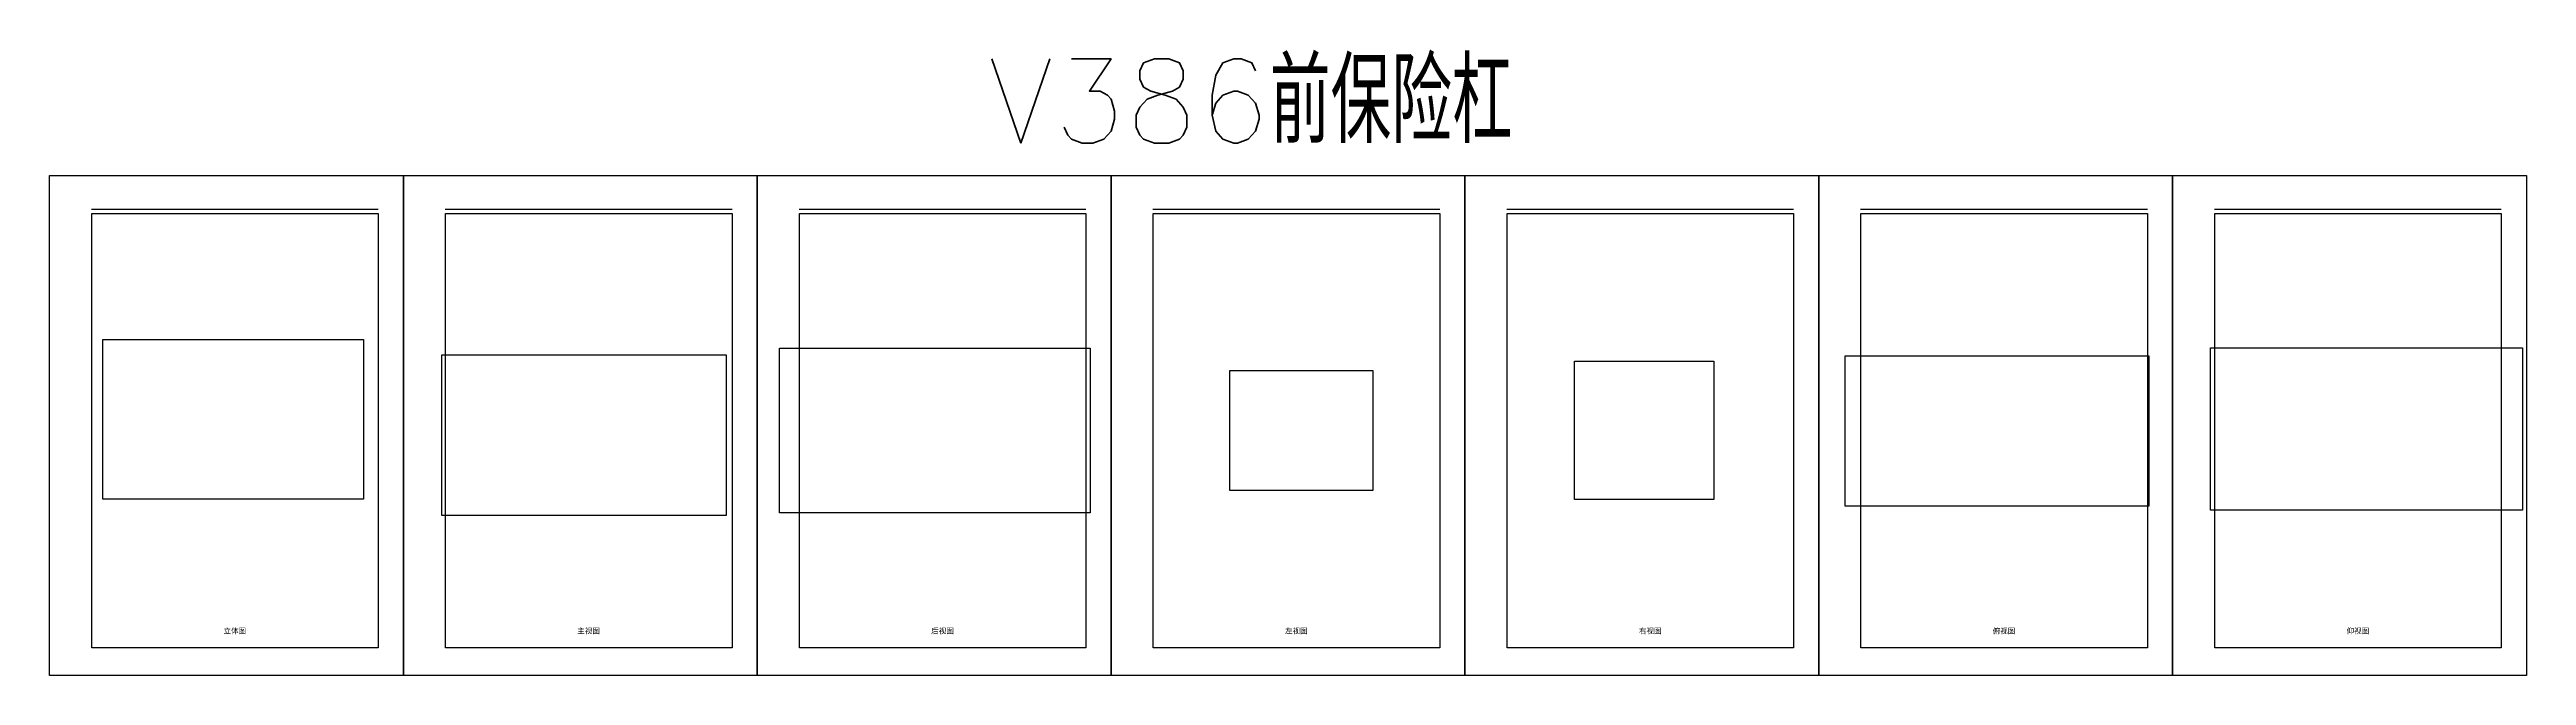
# Model space of a CAD drawing. Header units: millimetres. Extents: x 0 to 4161, y -270 to 102.
# Drawn here: x 2691 to 4161, y -270 to 102 of the extents above; entities outside this region: 1.
import ezdxf

# ---------------------------------------------------------------- set-up
doc = ezdxf.new("R2010")
doc.units = ezdxf.units.MM
doc.layers.get('0').update_dxf_attribs({"plot": 0})
doc.layers.add('A', color=7, linetype='Continuous')
doc.layers.add('图层1', color=7, linetype='Continuous')
doc.styles.get("Standard").update_dxf_attribs({"font": 'txt', "bigfont": 'gbcbig.shx'})
picture_1 = doc.add_image_def('image1.png', size_in_pixel=(961, 588))
picture_2 = doc.add_image_def('image2.png', size_in_pixel=(860, 485))
picture_3 = doc.add_image_def('image3.png', size_in_pixel=(652, 346))
picture_4 = doc.add_image_def('image4.png', size_in_pixel=(1010, 847))
picture_5 = doc.add_image_def('image5.png', size_in_pixel=(789, 785))
picture_6 = doc.add_image_def('image6.png', size_in_pixel=(1043, 516))
picture_7 = doc.add_image_def('image7.png', size_in_pixel=(967, 503))

msp = doc.modelspace()

# ---------------------------------------------------------------- linework, layer by layer
at = {"color": 3, "lineweight": 25}
for points in [[(2690.9, 27.4), (2900.9, 27.4), (2900.9, -269.6), (2690.9, -269.6)], [(2900.9, 27.4), (3110.9, 27.4), (3110.9, -269.6), (2900.9, -269.6)], [(3110.9, 27.4), (3320.9, 27.4), (3320.9, -269.6), (3110.9, -269.6)], [(3320.9, 27.4), (3530.9, 27.4), (3530.9, -269.6), (3320.9, -269.6)], [(3530.9, 27.4), (3740.9, 27.4), (3740.9, -269.6), (3530.9, -269.6)], [(3740.9, 27.4), (3950.9, 27.4), (3950.9, -269.6), (3740.9, -269.6)], [(3950.9, 27.4), (4160.9, 27.4), (4160.9, -269.6), (3950.9, -269.6)]]:
    msp.add_lwpolyline(points, close=True, dxfattribs=at)
at = {"color": 1, "lineweight": 25}
for points in [[(2885.9, -253.1), (2715.9, -253.1), (2715.9, 4.9), (2885.9, 4.9)], [(3095.9, -253.1), (2925.9, -253.1), (2925.9, 4.9), (3095.9, 4.9)], [(3305.9, -253.1), (3135.9, -253.1), (3135.9, 4.9), (3305.9, 4.9)], [(3515.9, -253.1), (3345.9, -253.1), (3345.9, 4.9), (3515.9, 4.9)], [(3725.9, -253.1), (3555.9, -253.1), (3555.9, 4.9), (3725.9, 4.9)], [(3935.9, -253.1), (3765.9, -253.1), (3765.9, 4.9), (3935.9, 4.9)], [(4145.9, -253.1), (3975.9, -253.1), (3975.9, 4.9), (4145.9, 4.9)]]:
    msp.add_lwpolyline(points, close=True, dxfattribs=at)
at = {"layer": 'A', "color": 7}
for p, q in [((2715.7, 7.4), (2885.9, 7.4)), ((2925.7, 7.4), (3095.9, 7.4)), ((3135.7, 7.4), (3305.9, 7.4)), ((3345.7, 7.4), (3515.9, 7.4)), ((3555.7, 7.4), (3725.9, 7.4)), ((3765.7, 7.4), (3935.9, 7.4)), ((3975.7, 7.4), (4145.9, 7.4))]:
    msp.add_line(p, q, dxfattribs=at)

# ---------------------------------------------------------------- texts
at = {"layer": 'A', "lineweight": 25, "char_height": 3.2, "attachment_point": 1}
for s, insert, width in [('{\\fSimSun|b0|i0|c134|p2;立体图}', (2794.1, -241.5), 16.056), ('{\\fSimSun|b0|i0|c134|p2;主视图}', (3004.1, -241.5), 25.51), ('{\\fSimSun|b0|i0|c134|p2;后视图}', (3214.1, -241.5), 13.367), ('{\\fSimSun|b0|i0|c134|p2;左视图}', (3424.1, -241.5), 13.453), ('{\\fSimSun|b0|i0|c134|p2;右视图}', (3634.1, -241.5), 13.453), ('{\\fSimSun|b0|i0|c134|p2;俯视图}', (3844.1, -241.5), 13.453), ('{\\fSimSun|b0|i0|c134|p2;仰视图}', (4054.1, -241.5), 13.453)]:
    msp.add_mtext(s, dxfattribs=dict(at, insert=insert, width=width))
at = {"layer": '图层1', "color": 7, "insert": (3248, 96.6), "char_height": 50, "width": 404.239, "attachment_point": 1}
msp.add_mtext('V386前保险杠', dxfattribs=at)

# ---------------------------------------------------------------- pictures from other files: only their frames are drawn
at = {"layer": '图层1', "color": 7}
image = msp.add_image(picture_2, insert=(0, 0), size_in_units=(0.752, 0.424), dxfattribs=at)
image.dxf.flags = 7
image = msp.add_image(picture_1, insert=(2722.5, -164.8), size_in_units=(154.8, 94.7), dxfattribs=at)
image.dxf.flags = 7
image = msp.add_image(picture_2, insert=(2923.6, -174.5), size_in_units=(168.9, 95.3), dxfattribs=at)
image.dxf.flags = 7
image = msp.add_image(picture_3, insert=(3124, -173), size_in_units=(184.4, 97.9), dxfattribs=at)
image.dxf.flags = 7
image = msp.add_image(picture_5, insert=(3596, -165.1), size_in_units=(82.6, 82.2), dxfattribs=at)
image.dxf.flags = 7
image = msp.add_image(picture_6, insert=(3936.7, -79.8), size_in_units=(180.2, 89.2), rotation=180, dxfattribs=at)
image.dxf.flags = 7
image = msp.add_image(picture_7, insert=(4158.5, -75), size_in_units=(185.2, 96.3), rotation=180, dxfattribs=at)
image.dxf.flags = 7
image = msp.add_image(picture_4, insert=(3391.3, -159.7), size_in_units=(85, 71.3), dxfattribs=at)
image.dxf.flags = 7

doc.saveas('drawing.dxf')
